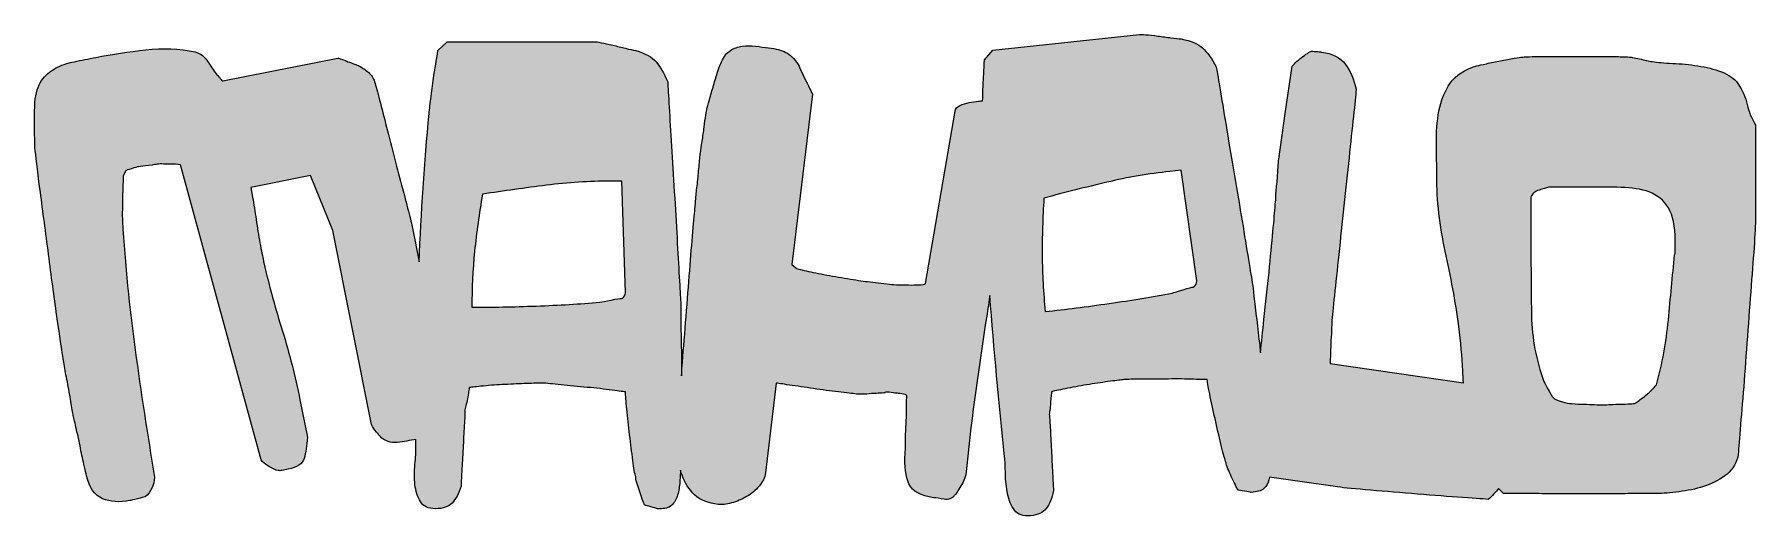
# Model space of a CAD drawing. Header units: inches. Extents: x 0 to 102, y 0 to 28.
import ezdxf

# ---------------------------------------------------------------- set-up
doc = ezdxf.new("R2010")
doc.units = ezdxf.units.IN
doc.header["$MEASUREMENT"] = 0
doc.layers.add('Layer 1', color=7, linetype='Continuous')

msp = doc.modelspace()

# ---------------------------------------------------------------- hatches: boundary and pattern name
at = {"layer": 'Layer 1', "true_color": 0x80b341}
h = msp.add_hatch(color=65, dxfattribs=at)
h.dxf.hatch_style = 2
edge = h.paths.add_edge_path()
edge.add_spline(control_points=[(101.1, 24.28), (101.01, 24.69), (100.83, 25.1), (100.56, 25.53), (100.34, 25.82), (100.01, 26.05), (99.58, 26.21), (99.15, 26.37), (98.69, 26.49), (98.19, 26.56), (97.7, 26.64), (97.2, 26.69), (96.71, 26.71), (96.21, 26.73), (95.81, 26.77), (95.49, 26.82), (95.46, 26.82), (95.39, 26.83), (95.26, 26.86), (95.14, 26.88), (95.01, 26.91), (94.86, 26.95), (94.71, 26.99), (94.57, 27.02), (94.43, 27.04), (94.3, 27.07), (94.21, 27.08), (94.19, 27.08), (94.14, 27.08), (93.98, 27.09), (93.71, 27.1), (93.44, 27.11), (93.12, 27.12), (92.76, 27.12), (92.41, 27.12), (92.05, 27.12), (91.69, 27.12), (91.33, 27.12), (91.04, 27.12), (90.82, 27.12), (90.62, 27.12), (90.36, 27.12), (90.02, 27.12), (89.69, 27.12), (89.37, 27.12), (89.06, 27.12), (88.75, 27.12), (88.47, 27.11), (88.23, 27.1), (87.98, 27.09), (87.84, 27.08), (87.82, 27.08), (87.74, 27.08), (87.58, 27.06), (87.34, 27.01), (87.09, 26.96), (86.82, 26.91), (86.54, 26.86), (86.26, 26.81), (85.98, 26.75), (85.72, 26.69), (85.47, 26.63), (85.27, 26.59), (85.15, 26.56), (84.43, 26.36), (83.91, 26.02), (83.58, 25.54), (83.24, 25.06), (83.02, 24.51), (82.91, 23.9), (82.8, 23.28), (82.75, 22.63), (82.76, 21.97), (82.77, 21.3), (82.78, 20.67), (82.78, 20.08), (82.78, 18.6), (82.95, 17.12), (83.28, 15.63), (83.61, 14.15), (83.88, 12.67), (84.08, 11.19), (84.2, 10.27), (84.28, 9.4), (84.32, 8.56), (84.33, 8.32), (84.34, 8.09), (84.36, 7.86), (84.36, 7.86), (76.49, 9), (76.49, 9), (76.5, 9.37), (76.5, 9.69), (76.52, 9.95), (76.53, 10.21), (76.54, 10.48), (76.56, 10.75), (76.57, 11.02), (76.58, 11.25), (76.58, 11.42), (76.61, 11.77), (76.66, 12.3), (76.74, 13.01), (76.81, 13.72), (76.9, 14.53), (77, 15.44), (77.09, 16.35), (77.19, 17.3), (77.3, 18.3), (77.41, 19.29), (77.51, 20.24), (77.6, 21.14), (77.69, 22.03), (77.78, 22.85), (77.86, 23.57), (77.94, 24.29), (77.99, 24.83), (78.02, 25.18), (77.9, 25.77), (77.69, 26.26), (77.39, 26.65), (77.08, 27.05), (76.61, 27.29), (75.98, 27.38), (75.9, 27.39), (75.79, 27.4), (75.64, 27.41), (75.5, 27.42), (75.41, 27.43), (75.39, 27.43), (75.33, 27.41), (75.25, 27.37), (75.14, 27.3), (75.03, 27.23), (74.91, 27.14), (74.79, 27.05), (74.66, 26.95), (74.55, 26.86), (74.45, 26.76), (74.34, 26.66), (74.28, 26.59), (74.25, 26.55), (74.25, 26.55), (73.84, 23.76), (73.84, 23.76), (73.84, 23.76), (73.45, 21.05), (73.45, 21.05), (73.44, 20.97), (73.43, 20.81), (73.41, 20.55), (73.4, 20.29), (73.38, 20), (73.35, 19.7), (73.31, 19.39), (73.29, 19.1), (73.28, 18.84), (73.27, 18.58), (73.25, 18.42), (73.24, 18.34), (73.22, 18), (73.17, 17.47), (73.11, 16.77), (73.04, 16.07), (72.97, 15.28), (72.88, 14.39), (72.78, 13.51), (72.69, 12.57), (72.58, 11.59), (72.51, 10.91), (72.44, 10.26), (72.37, 9.63), (72.36, 9.76), (72.35, 9.9), (72.33, 10.05), (72.27, 10.57), (72.21, 11.08), (72.15, 11.6), (72.08, 12.11), (72.03, 12.57), (71.98, 12.96), (71.94, 13.35), (71.92, 13.59), (71.91, 13.66), (71.85, 13.97), (71.77, 14.47), (71.66, 15.14), (71.55, 15.81), (71.43, 16.57), (71.29, 17.41), (71.15, 18.25), (71, 19.14), (70.84, 20.08), (70.67, 21.02), (70.52, 21.91), (70.39, 22.76), (70.25, 23.6), (70.12, 24.35), (70.01, 25.03), (69.91, 25.7), (69.82, 26.19), (69.76, 26.51), (69.49, 27), (69.22, 27.37), (68.96, 27.62), (68.69, 27.86), (68.27, 28.04), (67.69, 28.15), (67.54, 28.16), (67.34, 28.18), (67.09, 28.22), (66.83, 28.25), (66.58, 28.29), (66.31, 28.32), (66.05, 28.36), (65.81, 28.38), (65.61, 28.4), (65.41, 28.41), (65.29, 28.42), (65.24, 28.41), (65.24, 28.41), (56.58, 27.49), (56.58, 27.49), (56.58, 27.49), (56.08, 26.92), (56.08, 26.92), (56.05, 26.32), (56.02, 25.82), (56, 25.42), (55.99, 25.12), (55.98, 24.81), (55.97, 24.5), (55.9, 24.49), (55.82, 24.49), (55.72, 24.48), (55.55, 24.46), (55.36, 24.44), (55.17, 24.4), (54.98, 24.36), (54.8, 24.3), (54.63, 24.22), (54.46, 24.14), (54.36, 24.03), (54.35, 23.88), (54.35, 23.88), (52.6, 13.72), (52.6, 13.72), (52.6, 13.69), (52.51, 13.67), (52.35, 13.65), (52.19, 13.64), (51.99, 13.63), (51.77, 13.63), (51.54, 13.63), (51.31, 13.64), (51.06, 13.64), (50.81, 13.65), (50.61, 13.66), (50.47, 13.68), (50.47, 13.68), (49.81, 13.76), (49.81, 13.76), (49.81, 13.76), (49.18, 13.83), (49.18, 13.83), (48.86, 13.87), (48.46, 13.93), (47.99, 14.01), (47.51, 14.09), (47.05, 14.17), (46.6, 14.25), (46.15, 14.33), (45.76, 14.41), (45.43, 14.49), (45.11, 14.56), (44.95, 14.61), (44.95, 14.64), (44.95, 14.64), (44.71, 14.85), (44.71, 14.85), (44.71, 14.85), (45.92, 24.89), (45.92, 24.89), (45.78, 25.19), (45.67, 25.42), (45.58, 25.61), (45.49, 25.79), (45.4, 25.98), (45.31, 26.16), (45.22, 26.35), (45.15, 26.51), (45.09, 26.64), (44.86, 26.99), (44.61, 27.23), (44.35, 27.36), (44.09, 27.49), (43.76, 27.58), (43.34, 27.63), (43.1, 27.66), (42.84, 27.69), (42.57, 27.72), (42.3, 27.76), (42.04, 27.76), (41.78, 27.72), (41.53, 27.69), (41.3, 27.61), (41.08, 27.47), (40.87, 27.34), (40.69, 27.12), (40.56, 26.81), (40.49, 26.69), (40.42, 26.5), (40.34, 26.24), (40.26, 25.97), (40.17, 25.7), (40.09, 25.41), (40, 25.12), (39.92, 24.84), (39.84, 24.56), (39.75, 24.29), (39.71, 24.1), (39.7, 24), (39.69, 23.98), (39.67, 23.86), (39.63, 23.65), (39.6, 23.45), (39.56, 23.21), (39.53, 22.94), (39.5, 22.67), (39.46, 22.39), (39.41, 22.11), (39.37, 21.83), (39.33, 21.61), (39.31, 21.44), (39.29, 21.24), (39.26, 20.97), (39.23, 20.62), (39.2, 20.28), (39.17, 19.94), (39.13, 19.61), (39.09, 19.28), (39.06, 18.98), (39.04, 18.73), (39.02, 18.47), (39.01, 18.31), (39, 18.26), (38.97, 17.95), (38.92, 17.45), (38.86, 16.77), (38.81, 16.09), (38.74, 15.33), (38.68, 14.48), (38.61, 13.63), (38.54, 12.73), (38.47, 11.78), (38.39, 10.83), (38.32, 9.93), (38.25, 9.08), (38.23, 8.8), (38.21, 8.53), (38.19, 8.27), (38.19, 8.48), (38.19, 8.72), (38.19, 8.98), (38.19, 9.5), (38.19, 10.02), (38.17, 10.54), (38.16, 11.06), (38.15, 11.51), (38.15, 11.91), (38.15, 12.3), (38.15, 12.54), (38.15, 12.61), (38.13, 12.93), (38.1, 13.43), (38.06, 14.11), (38.02, 14.79), (37.98, 15.56), (37.93, 16.41), (37.88, 17.26), (37.83, 18.16), (37.77, 19.12), (37.7, 20.07), (37.65, 20.97), (37.6, 21.82), (37.55, 22.67), (37.51, 23.44), (37.47, 24.12), (37.43, 24.8), (37.4, 25.3), (37.38, 25.62), (37.15, 26.14), (36.93, 26.53), (36.69, 26.8), (36.46, 27.08), (36.06, 27.3), (35.49, 27.47), (35.34, 27.49), (35.14, 27.54), (34.89, 27.6), (34.65, 27.66), (34.39, 27.72), (34.14, 27.78), (33.88, 27.85), (33.65, 27.9), (33.45, 27.93), (33.25, 27.97), (33.13, 27.99), (33.08, 27.99), (33.08, 27.99), (24.37, 27.99), (24.37, 27.99), (24.37, 27.99), (23.82, 27.47), (23.82, 27.47), (23.72, 26.88), (23.64, 26.38), (23.58, 25.99), (23.51, 25.59), (23.46, 25.19), (23.41, 24.77), (23.36, 24.35), (23.32, 24.01), (23.3, 23.76), (23.01, 20.82), (22.82, 17.9), (22.71, 14.99), (22.71, 14.99), (22.31, 16.98), (22.31, 16.98), (22.27, 17.2), (22.19, 17.53), (22.07, 17.99), (21.96, 18.44), (21.82, 18.96), (21.67, 19.53), (21.52, 20.11), (21.36, 20.71), (21.2, 21.35), (21.04, 21.98), (20.88, 22.59), (20.73, 23.16), (20.58, 23.74), (20.44, 24.25), (20.33, 24.71), (20.21, 25.16), (20.12, 25.5), (20.05, 25.71), (19.96, 25.92), (19.83, 26.09), (19.67, 26.22), (19.5, 26.35), (19.32, 26.47), (19.12, 26.58), (18.94, 26.65), (18.69, 26.74), (18.39, 26.85), (18.09, 26.97), (17.93, 27.03), (17.9, 27.02), (17.9, 27.02), (11.11, 25.67), (11.11, 25.67), (11.08, 25.67), (11.04, 25.72), (10.97, 25.82), (10.9, 25.92), (10.83, 25.98), (10.78, 26.02), (10.64, 26.2), (10.46, 26.45), (10.25, 26.79), (10.03, 27.12), (9.77, 27.32), (9.48, 27.39), (8.54, 27.58), (7.57, 27.62), (6.57, 27.51), (5.57, 27.4), (4.59, 27.25), (3.62, 27.06), (3.18, 26.97), (2.76, 26.89), (2.35, 26.81), (1.94, 26.73), (1.56, 26.6), (1.24, 26.42), (0.91, 26.24), (0.63, 26), (0.42, 25.69), (0.2, 25.38), (0.07, 24.96), (0.03, 24.42), (0.02, 24.34), (0.01, 24.18), (0.01, 23.93), (0.01, 23.68), (0.01, 23.4), (0, 23.11), (0, 22.82), (0, 22.55), (0.02, 22.29), (0.03, 22.03), (0.03, 21.84), (0.03, 21.74), (0.07, 21.27), (0.17, 20.47), (0.32, 19.32), (0.47, 18.18), (0.63, 16.97), (0.8, 15.68), (0.96, 14.39), (1.13, 13.18), (1.29, 12.04), (1.45, 10.9), (1.57, 10.1), (1.64, 9.63), (1.65, 9.56), (1.68, 9.37), (1.73, 9.07), (1.78, 8.76), (1.84, 8.42), (1.91, 8.05), (1.99, 7.67), (2.06, 7.29), (2.12, 6.9), (2.19, 6.51), (2.24, 6.2), (2.28, 5.99), (2.31, 5.84), (2.37, 5.59), (2.45, 5.24), (2.53, 4.89), (2.61, 4.53), (2.69, 4.14), (2.76, 3.75), (2.84, 3.39), (2.92, 3.05), (3, 2.72), (3.05, 2.49), (3.08, 2.37), (3.24, 1.67), (3.55, 1.22), (4.02, 1.02), (4.49, 0.83), (5.02, 0.79), (5.63, 0.91), (5.7, 0.92), (5.85, 0.96), (6.08, 1.02), (6.31, 1.07), (6.46, 1.11), (6.53, 1.12), (6.88, 1.42), (7.06, 1.81), (7.09, 2.29), (6.67, 4.8), (6.29, 7.31), (5.94, 9.81), (5.6, 12.31), (5.35, 14.84), (5.19, 17.4), (5.19, 17.58), (5.18, 17.81), (5.19, 18.1), (5.19, 18.39), (5.2, 18.68), (5.2, 18.97), (5.21, 19.26), (5.22, 19.51), (5.23, 19.71), (5.24, 19.92), (5.24, 20.03), (5.24, 20.05), (5.24, 20.05), (5.4, 20.39), (5.4, 20.39), (5.42, 20.39), (5.53, 20.43), (5.73, 20.49), (5.93, 20.56), (6.07, 20.6), (6.14, 20.61), (6.27, 20.64), (6.47, 20.66), (6.75, 20.69), (7.03, 20.72), (7.2, 20.75), (7.25, 20.76), (7.35, 20.77), (7.47, 20.78), (7.62, 20.77), (7.78, 20.76), (7.93, 20.76), (8.08, 20.77), (8.23, 20.77), (8.41, 20.76), (8.62, 20.72), (8.62, 20.72), (13.39, 3.31), (13.39, 3.31), (13.44, 3.2), (13.58, 3.07), (13.82, 2.93), (14.06, 2.79), (14.25, 2.7), (14.38, 2.68), (14.46, 2.67), (14.53, 2.67), (14.61, 2.69), (14.61, 2.69), (14.97, 2.76), (14.97, 2.76), (15.5, 2.86), (15.82, 3.08), (15.92, 3.4), (16.02, 3.72), (16.08, 4.14), (16.11, 4.65), (16.11, 4.65), (15.67, 6.86), (15.67, 6.86), (15.39, 8.24), (15.05, 9.59), (14.64, 10.91), (14.23, 12.22), (13.86, 13.57), (13.54, 14.94), (13.51, 15.08), (13.45, 15.37), (13.37, 15.79), (13.29, 16.22), (13.21, 16.67), (13.14, 17.15), (13.07, 17.62), (13, 18.07), (12.93, 18.5), (12.86, 18.93), (12.8, 19.22), (12.77, 19.39), (12.77, 19.39), (16.29, 20.09), (16.29, 20.09), (16.29, 20.09), (17.62, 16.84), (17.62, 16.84), (17.62, 16.84), (19.89, 5.4), (19.89, 5.4), (19.9, 5.35), (19.97, 5.23), (20.1, 5.06), (20.24, 4.88), (20.34, 4.77), (20.4, 4.7), (20.69, 4.41), (21.03, 4.29), (21.42, 4.34), (21.81, 4.39), (22.18, 4.45), (22.52, 4.52), (22.52, 4.52), (22.52, 4.52), (22.52, 4.52), (22.52, 4.37), (22.52, 4.21), (22.52, 4.06), (22.52, 3.78), (22.5, 3.45), (22.46, 3.04), (22.43, 2.63), (22.43, 2.23), (22.46, 1.85), (22.5, 1.47), (22.61, 1.13), (22.78, 0.85), (22.95, 0.57), (23.25, 0.43), (23.67, 0.43), (24.11, 0.43), (24.44, 0.54), (24.65, 0.76), (24.86, 0.98), (25.04, 1.31), (25.19, 1.76), (25.19, 1.91), (25.2, 2.2), (25.22, 2.63), (25.25, 3.06), (25.27, 3.51), (25.3, 3.98), (25.32, 4.45), (25.35, 4.9), (25.37, 5.33), (25.4, 5.77), (25.41, 6.06), (25.41, 6.2), (25.41, 6.28), (25.43, 6.38), (25.47, 6.5), (25.5, 6.62), (25.53, 6.76), (25.56, 6.91), (25.58, 7.06), (25.61, 7.19), (25.63, 7.32), (25.66, 7.44), (25.67, 7.53), (25.67, 7.58), (25.82, 7.6), (26.1, 7.63), (26.5, 7.67), (26.91, 7.71), (27.34, 7.74), (27.78, 7.76), (28.23, 7.78), (28.65, 7.8), (29.06, 7.82), (29.47, 7.83), (29.76, 7.84), (29.93, 7.84), (30.1, 7.84), (30.43, 7.81), (30.91, 7.76), (31.39, 7.71), (31.9, 7.66), (32.43, 7.61), (32.96, 7.56), (33.46, 7.51), (33.93, 7.45), (34.4, 7.38), (34.72, 7.34), (34.89, 7.32), (34.89, 7.12), (34.92, 6.78), (34.97, 6.3), (35.02, 5.82), (35.07, 5.31), (35.13, 4.78), (35.2, 4.25), (35.26, 3.75), (35.32, 3.28), (35.38, 2.81), (35.44, 2.49), (35.49, 2.31), (35.49, 2.24), (35.51, 2.12), (35.56, 1.96), (35.61, 1.8), (35.66, 1.64), (35.71, 1.48), (35.76, 1.32), (35.81, 1.16), (35.88, 1), (35.94, 0.84), (35.98, 0.72), (36.01, 0.65), (36.08, 0.62), (36.21, 0.59), (36.39, 0.54), (36.58, 0.49), (36.71, 0.45), (36.78, 0.43), (36.78, 0.43), (37.01, 0.43), (37.01, 0.43), (37.3, 0.43), (37.52, 0.51), (37.67, 0.68), (37.82, 0.86), (37.93, 1.07), (37.99, 1.33), (38.05, 1.59), (38.09, 1.85), (38.1, 2.11), (38.11, 2.33), (38.12, 2.53), (38.14, 2.7), (38.17, 2.6), (38.2, 2.5), (38.23, 2.4), (38.39, 1.95), (38.64, 1.57), (38.97, 1.25), (39.31, 0.94), (39.77, 0.75), (40.36, 0.68), (40.58, 0.65), (40.84, 0.68), (41.15, 0.77), (41.46, 0.85), (41.76, 0.98), (42.04, 1.14), (42.32, 1.31), (42.57, 1.52), (42.78, 1.76), (43, 2.01), (43.12, 2.27), (43.16, 2.54), (43.16, 2.54), (43.79, 7.84), (43.79, 7.84), (43.97, 7.82), (44.28, 7.77), (44.73, 7.7), (45.18, 7.64), (45.67, 7.57), (46.18, 7.49), (46.69, 7.42), (47.18, 7.35), (47.63, 7.3), (48.08, 7.25), (48.41, 7.21), (48.6, 7.18), (48.63, 7.18), (48.72, 7.18), (48.88, 7.19), (49.05, 7.19), (49.22, 7.2), (49.41, 7.22), (49.6, 7.23), (49.77, 7.24), (49.92, 7.25), (50.07, 7.26), (50.16, 7.26), (50.18, 7.25), (50.19, 7.3), (50.27, 7.32), (50.45, 7.3), (50.62, 7.28), (50.77, 7.26), (50.89, 7.24), (50.94, 7.24), (51.04, 7.23), (51.2, 7.21), (51.36, 7.19), (51.46, 7.15), (51.5, 7.1), (51.49, 6.97), (51.48, 6.75), (51.48, 6.43), (51.48, 6.1), (51.47, 5.76), (51.45, 5.39), (51.43, 5.02), (51.42, 4.67), (51.42, 4.34), (51.41, 4.02), (51.41, 3.8), (51.39, 3.68), (51.35, 2.93), (51.43, 2.34), (51.62, 1.89), (51.82, 1.45), (52.31, 1.18), (53.09, 1.08), (53.24, 1.06), (53.44, 1.03), (53.7, 0.99), (53.96, 0.95), (54.16, 1.02), (54.3, 1.2), (54.33, 1.22), (54.38, 1.29), (54.46, 1.4), (54.53, 1.52), (54.61, 1.64), (54.69, 1.77), (54.77, 1.9), (54.83, 2.02), (54.88, 2.15), (54.94, 2.29), (54.97, 2.37), (54.97, 2.42), (55.28, 5.4), (55.67, 8.34), (56.13, 11.26), (56.22, 11.84), (56.31, 12.42), (56.4, 13.01), (56.64, 9.85), (56.93, 6.69), (57.27, 3.5), (57.29, 3.23), (57.31, 2.89), (57.32, 2.48), (57.32, 2.07), (57.37, 1.68), (57.44, 1.3), (57.52, 0.92), (57.66, 0.6), (57.86, 0.34), (58.06, 0.07), (58.37, -0.03), (58.79, 0.01), (59.23, 0.06), (59.55, 0.2), (59.73, 0.44), (59.92, 0.69), (60.06, 1.04), (60.16, 1.5), (60.14, 1.64), (60.13, 1.93), (60.11, 2.37), (60.08, 2.8), (60.06, 3.25), (60.04, 3.72), (60.01, 4.19), (59.99, 4.64), (59.97, 5.07), (59.95, 5.5), (59.93, 5.79), (59.91, 5.94), (59.9, 6.01), (59.91, 6.11), (59.94, 6.24), (59.96, 6.37), (59.98, 6.51), (59.98, 6.66), (59.99, 6.81), (60, 6.94), (60.02, 7.07), (60.03, 7.19), (60.03, 7.28), (60.03, 7.33), (60.17, 7.37), (60.44, 7.43), (60.84, 7.51), (61.25, 7.59), (61.67, 7.67), (62.11, 7.74), (62.55, 7.81), (62.97, 7.87), (63.37, 7.93), (63.77, 7.98), (64.06, 8.02), (64.24, 8.04), (64.41, 8.06), (64.73, 8.07), (65.22, 8.07), (65.7, 8.07), (66.21, 8.07), (66.74, 8.08), (67.28, 8.09), (67.78, 8.09), (68.25, 8.07), (68.73, 8.06), (69.05, 8.05), (69.23, 8.05), (69.25, 7.85), (69.31, 7.51), (69.41, 7.04), (69.51, 6.57), (69.62, 6.07), (69.73, 5.55), (69.85, 5.03), (69.97, 4.54), (70.08, 4.08), (70.19, 3.62), (70.28, 3.3), (70.34, 3.14), (70.35, 3.06), (70.39, 2.95), (70.45, 2.79), (70.52, 2.64), (70.59, 2.48), (70.65, 2.33), (70.72, 2.17), (70.79, 2.02), (70.87, 1.87), (70.95, 1.71), (71, 1.6), (71.04, 1.53), (71.11, 1.52), (71.24, 1.49), (71.43, 1.46), (71.62, 1.43), (71.76, 1.41), (71.83, 1.39), (71.83, 1.39), (72.05, 1.42), (72.05, 1.42), (72.35, 1.45), (72.56, 1.56), (72.69, 1.74), (72.8, 1.9), (72.87, 2.08), (72.91, 2.29), (72.91, 2.29), (74.84, 2.01), (74.84, 2.01), (74.84, 2.01), (76.79, 1.73), (76.79, 1.73), (77.13, 1.68), (77.72, 1.62), (78.57, 1.55), (79.42, 1.47), (80.33, 1.4), (81.29, 1.32), (82.26, 1.24), (83.16, 1.17), (84.01, 1.11), (84.87, 1.05), (85.47, 1.01), (85.81, 0.98), (86.07, 1.19), (86.27, 1.4), (86.43, 1.63), (86.45, 1.6), (86.47, 1.58), (86.48, 1.56), (86.48, 1.56), (86.71, 1.33), (86.71, 1.33), (86.88, 1.33), (87.18, 1.33), (87.61, 1.33), (88.05, 1.33), (88.5, 1.33), (88.98, 1.31), (89.47, 1.3), (89.92, 1.3), (90.34, 1.3), (90.76, 1.3), (91.05, 1.3), (91.23, 1.3), (91.55, 1.3), (91.95, 1.3), (92.45, 1.3), (92.94, 1.3), (93.43, 1.3), (93.91, 1.31), (94.39, 1.33), (94.81, 1.33), (95.15, 1.33), (95.5, 1.33), (95.7, 1.33), (95.75, 1.33), (96.14, 1.33), (96.59, 1.36), (97.08, 1.43), (97.57, 1.49), (98.06, 1.59), (98.52, 1.74), (98.99, 1.89), (99.41, 2.1), (99.78, 2.37), (100.16, 2.64), (100.41, 3.01), (100.56, 3.48), (100.59, 3.83), (100.63, 4.37), (100.69, 5.11), (100.75, 5.85), (100.82, 6.69), (100.9, 7.63), (100.97, 8.57), (101.04, 9.56), (101.12, 10.6), (101.19, 11.63), (101.27, 12.63), (101.34, 13.58), (101.41, 14.53), (101.48, 15.37), (101.53, 16.11), (101.57, 16.86), (101.6, 17.41), (101.6, 17.78), (101.6, 17.78), (101.6, 20.45), (101.6, 20.45), (101.6, 20.45), (101.6, 23.08), (101.6, 23.08), (101.35, 23.47), (101.19, 23.88), (101.1, 24.28)], knot_values=[0, 0, 0, 0, 1, 1, 1, 2, 2, 2, 3, 3, 3, 4, 4, 4, 5, 5, 5, 6, 6, 6, 7, 7, 7, 8, 8, 8, 9, 9, 9, 10, 10, 10, 11, 11, 11, 12, 12, 12, 13, 13, 13, 14, 14, 14, 15, 15, 15, 16, 16, 16, 17, 17, 17, 18, 18, 18, 19, 19, 19, 20, 20, 20, 21, 21, 21, 22, 22, 22, 23, 23, 23, 24, 24, 24, 25, 25, 25, 26, 26, 26, 27, 27, 27, 28, 28, 28, 29, 29, 29, 30, 30, 30, 31, 31, 31, 32, 32, 32, 33, 33, 33, 34, 34, 34, 35, 35, 35, 36, 36, 36, 37, 37, 37, 38, 38, 38, 39, 39, 39, 40, 40, 40, 41, 41, 41, 42, 42, 42, 43, 43, 43, 44, 44, 44, 45, 45, 45, 46, 46, 46, 47, 47, 47, 48, 48, 48, 49, 49, 49, 50, 50, 50, 51, 51, 51, 52, 52, 52, 53, 53, 53, 54, 54, 54, 55, 55, 55, 56, 56, 56, 57, 57, 57, 58, 58, 58, 59, 59, 59, 60, 60, 60, 61, 61, 61, 62, 62, 62, 63, 63, 63, 64, 64, 64, 65, 65, 65, 66, 66, 66, 67, 67, 67, 68, 68, 68, 69, 69, 69, 70, 70, 70, 71, 71, 71, 72, 72, 72, 73, 73, 73, 74, 74, 74, 75, 75, 75, 76, 76, 76, 77, 77, 77, 78, 78, 78, 79, 79, 79, 80, 80, 80, 81, 81, 81, 82, 82, 82, 83, 83, 83, 84, 84, 84, 85, 85, 85, 86, 86, 86, 87, 87, 87, 88, 88, 88, 89, 89, 89, 90, 90, 90, 91, 91, 91, 92, 92, 92, 93, 93, 93, 94, 94, 94, 95, 95, 95, 96, 96, 96, 97, 97, 97, 98, 98, 98, 99, 99, 99, 100, 100, 100, 101, 101, 101, 102, 102, 102, 103, 103, 103, 104, 104, 104, 105, 105, 105, 106, 106, 106, 107, 107, 107, 108, 108, 108, 109, 109, 109, 110, 110, 110, 111, 111, 111, 112, 112, 112, 113, 113, 113, 114, 114, 114, 115, 115, 115, 116, 116, 116, 117, 117, 117, 118, 118, 118, 119, 119, 119, 120, 120, 120, 121, 121, 121, 122, 122, 122, 123, 123, 123, 124, 124, 124, 125, 125, 125, 126, 126, 126, 127, 127, 127, 128, 128, 128, 129, 129, 129, 130, 130, 130, 131, 131, 131, 132, 132, 132, 133, 133, 133, 134, 134, 134, 135, 135, 135, 136, 136, 136, 137, 137, 137, 138, 138, 138, 139, 139, 139, 140, 140, 140, 141, 141, 141, 142, 142, 142, 143, 143, 143, 144, 144, 144, 145, 145, 145, 146, 146, 146, 147, 147, 147, 148, 148, 148, 149, 149, 149, 150, 150, 150, 151, 151, 151, 152, 152, 152, 153, 153, 153, 154, 154, 154, 155, 155, 155, 156, 156, 156, 157, 157, 157, 158, 158, 158, 159, 159, 159, 160, 160, 160, 161, 161, 161, 162, 162, 162, 163, 163, 163, 164, 164, 164, 165, 165, 165, 166, 166, 166, 167, 167, 167, 168, 168, 168, 169, 169, 169, 170, 170, 170, 171, 171, 171, 172, 172, 172, 173, 173, 173, 174, 174, 174, 175, 175, 175, 176, 176, 176, 177, 177, 177, 178, 178, 178, 179, 179, 179, 180, 180, 180, 181, 181, 181, 182, 182, 182, 183, 183, 183, 184, 184, 184, 185, 185, 185, 186, 186, 186, 187, 187, 187, 188, 188, 188, 189, 189, 189, 190, 190, 190, 191, 191, 191, 192, 192, 192, 193, 193, 193, 194, 194, 194, 195, 195, 195, 196, 196, 196, 197, 197, 197, 198, 198, 198, 199, 199, 199, 200, 200, 200, 201, 201, 201, 202, 202, 202, 203, 203, 203, 204, 204, 204, 205, 205, 205, 206, 206, 206, 207, 207, 207, 208, 208, 208, 209, 209, 209, 210, 210, 210, 211, 211, 211, 212, 212, 212, 213, 213, 213, 214, 214, 214, 215, 215, 215, 216, 216, 216, 217, 217, 217, 218, 218, 218, 219, 219, 219, 220, 220, 220, 221, 221, 221, 222, 222, 222, 223, 223, 223, 224, 224, 224, 225, 225, 225, 226, 226, 226, 227, 227, 227, 228, 228, 228, 229, 229, 229, 230, 230, 230, 231, 231, 231, 232, 232, 232, 233, 233, 233, 234, 234, 234, 235, 235, 235, 236, 236, 236, 237, 237, 237, 238, 238, 238, 239, 239, 239, 240, 240, 240, 241, 241, 241, 242, 242, 242, 243, 243, 243, 244, 244, 244, 245, 245, 245, 246, 246, 246, 247, 247, 247, 248, 248, 248, 249, 249, 249, 250, 250, 250, 251, 251, 251, 252, 252, 252, 253, 253, 253, 254, 254, 254, 255, 255, 255, 256, 256, 256, 257, 257, 257, 258, 258, 258, 259, 259, 259, 260, 260, 260, 261, 261, 261, 262, 262, 262, 263, 263, 263, 264, 264, 264, 265, 265, 265, 266, 266, 266, 267, 267, 267, 268, 268, 268, 269, 269, 269, 270, 270, 270, 271, 271, 271, 272, 272, 272, 273, 273, 273, 274, 274, 274, 275, 275, 275, 276, 276, 276, 277, 277, 277, 278, 278, 278, 279, 279, 279, 280, 280, 280, 281, 281, 281, 282, 282, 282, 283, 283, 283, 284, 284, 284, 285, 285, 285, 286, 286, 286, 287, 287, 287, 288, 288, 288, 289, 289, 289, 290, 290, 290, 291, 291, 291, 292, 292, 292, 293, 293, 293, 294, 294, 294, 295, 295, 295, 296, 296, 296, 297, 297, 297, 298, 298, 298, 299, 299, 299, 300, 300, 300, 301, 301, 301, 302, 302, 302, 303, 303, 303, 304, 304, 304, 305, 305, 305, 306, 306, 306, 307, 307, 307, 308, 308, 308, 309, 309, 309, 310, 310, 310, 311, 311, 311, 312, 312, 312, 313, 313, 313, 314, 314, 314, 315, 315, 315, 316, 316, 316, 317, 317, 317, 318, 318, 318, 319, 319, 319, 320, 320, 320, 321, 321, 321, 322, 322, 322, 323, 323, 323, 324, 324, 324, 325, 325, 325, 326, 326, 326, 327, 327, 327, 328, 328, 328, 329, 329, 329, 330, 330, 330, 331, 331, 331, 332, 332, 332, 333, 333, 333, 334, 334, 334, 335, 335, 335, 336, 336, 336, 337, 337, 337, 338, 338, 338, 339, 339, 339, 340, 340, 340, 341, 341, 341, 342, 342, 342, 343, 343, 343, 344, 344, 344, 345, 345, 345, 346, 346, 346, 347, 347, 347, 348, 348, 348, 349, 349, 349, 350, 350, 350, 351, 351, 351, 352, 352, 352, 353, 353, 353, 354, 354, 354, 355, 355, 355, 356, 356, 356, 357, 357, 357, 358, 358, 358, 359, 359, 359, 359], degree=3, periodic=1)
edge = h.paths.add_edge_path()
edge.add_spline(control_points=[(34.67, 12.84), (34.57, 12.84), (34.36, 12.81), (34.04, 12.74), (33.72, 12.68), (33.5, 12.64), (33.38, 12.61), (32.21, 12.51), (30.96, 12.44), (29.61, 12.39), (28.27, 12.34), (27, 12.32), (25.82, 12.32), (25.82, 13.43), (25.87, 14.53), (25.98, 15.63), (26.1, 16.73), (26.25, 17.85), (26.45, 18.99), (27.71, 19.18), (28.97, 19.36), (30.23, 19.52), (31.49, 19.68), (32.75, 19.76), (34.01, 19.76), (34.01, 19.76), (34.67, 19.76), (34.67, 19.76), (34.67, 19.76), (34.89, 13.17), (34.89, 13.17), (34.89, 13.05), (34.82, 12.93), (34.67, 12.84)], knot_values=[0, 0, 0, 0, 1, 1, 1, 2, 2, 2, 3, 3, 3, 4, 4, 4, 5, 5, 5, 6, 6, 6, 7, 7, 7, 8, 8, 8, 9, 9, 9, 10, 10, 10, 11, 11, 11, 11], degree=3, periodic=1)
edge = h.paths.add_edge_path()
edge.add_spline(control_points=[(68.42, 13.51), (68.32, 13.5), (68.12, 13.45), (67.81, 13.35), (67.49, 13.26), (67.28, 13.19), (67.16, 13.15), (66.01, 12.93), (64.77, 12.73), (63.44, 12.54), (62.11, 12.35), (60.85, 12.19), (59.67, 12.06), (59.56, 13.17), (59.49, 14.27), (59.49, 15.38), (59.48, 16.48), (59.52, 17.61), (59.59, 18.76), (60.83, 19.09), (62.06, 19.4), (63.3, 19.69), (64.53, 19.99), (65.78, 20.2), (67.03, 20.33), (67.03, 20.33), (67.69, 20.4), (67.69, 20.4), (67.69, 20.4), (68.61, 13.87), (68.61, 13.87), (68.62, 13.74), (68.56, 13.63), (68.42, 13.51)], knot_values=[0, 0, 0, 0, 1, 1, 1, 2, 2, 2, 3, 3, 3, 4, 4, 4, 5, 5, 5, 6, 6, 6, 7, 7, 7, 8, 8, 8, 9, 9, 9, 10, 10, 10, 11, 11, 11, 11], degree=3, periodic=1)
edge = h.paths.add_edge_path()
edge.add_spline(control_points=[(96.86, 15.76), (96.86, 15.55), (96.85, 15.44), (96.82, 15.41), (96.7, 14.15), (96.57, 12.87), (96.45, 11.56), (96.33, 10.25), (96.09, 8.98), (95.75, 7.74), (95.57, 7.52), (95.37, 7.32), (95.13, 7.13), (94.9, 6.94), (94.67, 6.78), (94.45, 6.63), (94.37, 6.63), (94.25, 6.62), (94.06, 6.61), (93.88, 6.6), (93.68, 6.59), (93.49, 6.59), (93.29, 6.59), (93.1, 6.59), (92.93, 6.57), (92.76, 6.56), (92.65, 6.56), (92.6, 6.56), (92.47, 6.56), (92.31, 6.56), (92.1, 6.57), (91.89, 6.59), (91.68, 6.59), (91.49, 6.59), (91.29, 6.59), (91.04, 6.61), (90.74, 6.63), (90.62, 6.63), (90.42, 6.67), (90.13, 6.76), (89.85, 6.85), (89.71, 6.9), (89.71, 6.93), (89.66, 6.95), (89.56, 7.1), (89.41, 7.37), (89.26, 7.64), (89.16, 7.83), (89.11, 7.93), (88.65, 9.19), (88.4, 10.48), (88.37, 11.82), (88.35, 13.15), (88.34, 14.48), (88.34, 15.82), (88.34, 15.82), (88.34, 18.82), (88.34, 18.82), (88.41, 19.02), (88.57, 19.15), (88.82, 19.23), (89.06, 19.3), (89.25, 19.36), (89.37, 19.41), (89.37, 19.41), (91.67, 19.41), (91.67, 19.41), (92.36, 19.41), (93.02, 19.41), (93.65, 19.39), (94.28, 19.38), (94.84, 19.29), (95.32, 19.12), (95.8, 18.94), (96.18, 18.63), (96.45, 18.19), (96.72, 17.74), (96.86, 17.1), (96.86, 16.26), (96.86, 16.14), (96.86, 15.97), (96.86, 15.76)], knot_values=[0, 0, 0, 0, 1, 1, 1, 2, 2, 2, 3, 3, 3, 4, 4, 4, 5, 5, 5, 6, 6, 6, 7, 7, 7, 8, 8, 8, 9, 9, 9, 10, 10, 10, 11, 11, 11, 12, 12, 12, 13, 13, 13, 14, 14, 14, 15, 15, 15, 16, 16, 16, 17, 17, 17, 18, 18, 18, 19, 19, 19, 20, 20, 20, 21, 21, 21, 22, 22, 22, 23, 23, 23, 24, 24, 24, 25, 25, 25, 26, 26, 26, 27, 27, 27, 27], degree=3, periodic=1)

# ---------------------------------------------------------------- linework, layer by layer
at = {"layer": 'Layer 1', "lineweight": 0}
for points, knots in [([(101.1, 24.28), (101.01, 24.69), (100.83, 25.1), (100.56, 25.53), (100.34, 25.82), (100.01, 26.05), (99.58, 26.21), (99.15, 26.37), (98.69, 26.49), (98.19, 26.56), (97.7, 26.64), (97.2, 26.69), (96.71, 26.71), (96.21, 26.73), (95.81, 26.77), (95.49, 26.82), (95.46, 26.82), (95.39, 26.83), (95.26, 26.86), (95.14, 26.88), (95.01, 26.91), (94.86, 26.95), (94.71, 26.99), (94.57, 27.02), (94.43, 27.04), (94.3, 27.07), (94.21, 27.08), (94.19, 27.08), (94.14, 27.08), (93.98, 27.09), (93.71, 27.1), (93.44, 27.11), (93.12, 27.12), (92.76, 27.12), (92.41, 27.12), (92.05, 27.12), (91.69, 27.12), (91.33, 27.12), (91.04, 27.12), (90.82, 27.12), (90.62, 27.12), (90.36, 27.12), (90.02, 27.12), (89.69, 27.12), (89.37, 27.12), (89.06, 27.12), (88.75, 27.12), (88.47, 27.11), (88.23, 27.1), (87.98, 27.09), (87.84, 27.08), (87.82, 27.08), (87.74, 27.08), (87.58, 27.06), (87.34, 27.01), (87.09, 26.96), (86.82, 26.91), (86.54, 26.86), (86.26, 26.81), (85.98, 26.75), (85.72, 26.69), (85.47, 26.63), (85.27, 26.59), (85.15, 26.56), (84.43, 26.36), (83.91, 26.02), (83.58, 25.54), (83.24, 25.06), (83.02, 24.51), (82.91, 23.9), (82.8, 23.28), (82.75, 22.63), (82.76, 21.97), (82.77, 21.3), (82.78, 20.67), (82.78, 20.08), (82.78, 18.6), (82.95, 17.12), (83.28, 15.63), (83.61, 14.15), (83.88, 12.67), (84.08, 11.19), (84.2, 10.27), (84.28, 9.4), (84.32, 8.56), (84.33, 8.32), (84.34, 8.09), (84.36, 7.86), (84.36, 7.86), (76.49, 9), (76.49, 9), (76.5, 9.37), (76.5, 9.69), (76.52, 9.95), (76.53, 10.21), (76.54, 10.48), (76.56, 10.75), (76.57, 11.02), (76.58, 11.25), (76.58, 11.42), (76.61, 11.77), (76.66, 12.3), (76.74, 13.01), (76.81, 13.72), (76.9, 14.53), (77, 15.44), (77.09, 16.35), (77.19, 17.3), (77.3, 18.3), (77.41, 19.29), (77.51, 20.24), (77.6, 21.14), (77.69, 22.03), (77.78, 22.85), (77.86, 23.57), (77.94, 24.29), (77.99, 24.83), (78.02, 25.18), (77.9, 25.77), (77.69, 26.26), (77.39, 26.65), (77.08, 27.05), (76.61, 27.29), (75.98, 27.38), (75.9, 27.39), (75.79, 27.4), (75.64, 27.41), (75.5, 27.42), (75.41, 27.43), (75.39, 27.43), (75.33, 27.41), (75.25, 27.37), (75.14, 27.3), (75.03, 27.23), (74.91, 27.14), (74.79, 27.05), (74.66, 26.95), (74.55, 26.86), (74.45, 26.76), (74.34, 26.66), (74.28, 26.59), (74.25, 26.55), (74.25, 26.55), (73.84, 23.76), (73.84, 23.76), (73.84, 23.76), (73.45, 21.05), (73.45, 21.05), (73.44, 20.97), (73.43, 20.81), (73.41, 20.55), (73.4, 20.29), (73.38, 20), (73.35, 19.7), (73.31, 19.39), (73.29, 19.1), (73.28, 18.84), (73.27, 18.58), (73.25, 18.42), (73.24, 18.34), (73.22, 18), (73.17, 17.47), (73.11, 16.77), (73.04, 16.07), (72.97, 15.28), (72.88, 14.39), (72.78, 13.51), (72.69, 12.57), (72.58, 11.59), (72.51, 10.91), (72.44, 10.26), (72.37, 9.63), (72.36, 9.76), (72.35, 9.9), (72.33, 10.05), (72.27, 10.57), (72.21, 11.08), (72.15, 11.6), (72.08, 12.11), (72.03, 12.57), (71.98, 12.96), (71.94, 13.35), (71.92, 13.59), (71.91, 13.66), (71.85, 13.97), (71.77, 14.47), (71.66, 15.14), (71.55, 15.81), (71.43, 16.57), (71.29, 17.41), (71.15, 18.25), (71, 19.14), (70.84, 20.08), (70.67, 21.02), (70.52, 21.91), (70.39, 22.76), (70.25, 23.6), (70.12, 24.35), (70.01, 25.03), (69.91, 25.7), (69.82, 26.19), (69.76, 26.51), (69.49, 27), (69.22, 27.37), (68.96, 27.62), (68.69, 27.86), (68.27, 28.04), (67.69, 28.15), (67.54, 28.16), (67.34, 28.18), (67.09, 28.22), (66.83, 28.25), (66.58, 28.29), (66.31, 28.32), (66.05, 28.36), (65.81, 28.38), (65.61, 28.4), (65.41, 28.41), (65.29, 28.42), (65.24, 28.41), (65.24, 28.41), (56.58, 27.49), (56.58, 27.49), (56.58, 27.49), (56.08, 26.92), (56.08, 26.92), (56.05, 26.32), (56.02, 25.82), (56, 25.42), (55.99, 25.12), (55.98, 24.81), (55.97, 24.5), (55.9, 24.49), (55.82, 24.49), (55.72, 24.48), (55.55, 24.46), (55.36, 24.44), (55.17, 24.4), (54.98, 24.36), (54.8, 24.3), (54.63, 24.22), (54.46, 24.14), (54.36, 24.03), (54.35, 23.88), (54.35, 23.88), (52.6, 13.72), (52.6, 13.72), (52.6, 13.69), (52.51, 13.67), (52.35, 13.65), (52.19, 13.64), (51.99, 13.63), (51.77, 13.63), (51.54, 13.63), (51.31, 13.64), (51.06, 13.64), (50.81, 13.65), (50.61, 13.66), (50.47, 13.68), (50.47, 13.68), (49.81, 13.76), (49.81, 13.76), (49.81, 13.76), (49.18, 13.83), (49.18, 13.83), (48.86, 13.87), (48.46, 13.93), (47.99, 14.01), (47.51, 14.09), (47.05, 14.17), (46.6, 14.25), (46.15, 14.33), (45.76, 14.41), (45.43, 14.49), (45.11, 14.56), (44.95, 14.61), (44.95, 14.64), (44.95, 14.64), (44.71, 14.85), (44.71, 14.85), (44.71, 14.85), (45.92, 24.89), (45.92, 24.89), (45.78, 25.19), (45.67, 25.42), (45.58, 25.61), (45.49, 25.79), (45.4, 25.98), (45.31, 26.16), (45.22, 26.35), (45.15, 26.51), (45.09, 26.64), (44.86, 26.99), (44.61, 27.23), (44.35, 27.36), (44.09, 27.49), (43.76, 27.58), (43.34, 27.63), (43.1, 27.66), (42.84, 27.69), (42.57, 27.72), (42.3, 27.76), (42.04, 27.76), (41.78, 27.72), (41.53, 27.69), (41.3, 27.61), (41.08, 27.47), (40.87, 27.34), (40.69, 27.12), (40.56, 26.81), (40.49, 26.69), (40.42, 26.5), (40.34, 26.24), (40.26, 25.97), (40.17, 25.7), (40.09, 25.41), (40, 25.12), (39.92, 24.84), (39.84, 24.56), (39.75, 24.29), (39.71, 24.1), (39.7, 24), (39.69, 23.98), (39.67, 23.86), (39.63, 23.65), (39.6, 23.45), (39.56, 23.21), (39.53, 22.94), (39.5, 22.67), (39.46, 22.39), (39.41, 22.11), (39.37, 21.83), (39.33, 21.61), (39.31, 21.44), (39.29, 21.24), (39.26, 20.97), (39.23, 20.62), (39.2, 20.28), (39.17, 19.94), (39.13, 19.61), (39.09, 19.28), (39.06, 18.98), (39.04, 18.73), (39.02, 18.47), (39.01, 18.31), (39, 18.26), (38.97, 17.95), (38.92, 17.45), (38.86, 16.77), (38.81, 16.09), (38.74, 15.33), (38.68, 14.48), (38.61, 13.63), (38.54, 12.73), (38.47, 11.78), (38.39, 10.83), (38.32, 9.93), (38.25, 9.08), (38.23, 8.8), (38.21, 8.53), (38.19, 8.27), (38.19, 8.48), (38.19, 8.72), (38.19, 8.98), (38.19, 9.5), (38.19, 10.02), (38.17, 10.54), (38.16, 11.06), (38.15, 11.51), (38.15, 11.91), (38.15, 12.3), (38.15, 12.54), (38.15, 12.61), (38.13, 12.93), (38.1, 13.43), (38.06, 14.11), (38.02, 14.79), (37.98, 15.56), (37.93, 16.41), (37.88, 17.26), (37.83, 18.16), (37.77, 19.12), (37.7, 20.07), (37.65, 20.97), (37.6, 21.82), (37.55, 22.67), (37.51, 23.44), (37.47, 24.12), (37.43, 24.8), (37.4, 25.3), (37.38, 25.62), (37.15, 26.14), (36.93, 26.53), (36.69, 26.8), (36.46, 27.08), (36.06, 27.3), (35.49, 27.47), (35.34, 27.49), (35.14, 27.54), (34.89, 27.6), (34.65, 27.66), (34.39, 27.72), (34.14, 27.78), (33.88, 27.85), (33.65, 27.9), (33.45, 27.93), (33.25, 27.97), (33.13, 27.99), (33.08, 27.99), (33.08, 27.99), (24.37, 27.99), (24.37, 27.99), (24.37, 27.99), (23.82, 27.47), (23.82, 27.47), (23.72, 26.88), (23.64, 26.38), (23.58, 25.99), (23.51, 25.59), (23.46, 25.19), (23.41, 24.77), (23.36, 24.35), (23.32, 24.01), (23.3, 23.76), (23.01, 20.82), (22.82, 17.9), (22.71, 14.99), (22.71, 14.99), (22.31, 16.98), (22.31, 16.98), (22.27, 17.2), (22.19, 17.53), (22.07, 17.99), (21.96, 18.44), (21.82, 18.96), (21.67, 19.53), (21.52, 20.11), (21.36, 20.71), (21.2, 21.35), (21.04, 21.98), (20.88, 22.59), (20.73, 23.16), (20.58, 23.74), (20.44, 24.25), (20.33, 24.71), (20.21, 25.16), (20.12, 25.5), (20.05, 25.71), (19.96, 25.92), (19.83, 26.09), (19.67, 26.22), (19.5, 26.35), (19.32, 26.47), (19.12, 26.58), (18.94, 26.65), (18.69, 26.74), (18.39, 26.85), (18.09, 26.97), (17.93, 27.03), (17.9, 27.02), (17.9, 27.02), (11.11, 25.67), (11.11, 25.67), (11.08, 25.67), (11.04, 25.72), (10.97, 25.82), (10.9, 25.92), (10.83, 25.98), (10.78, 26.02), (10.64, 26.2), (10.46, 26.45), (10.25, 26.79), (10.03, 27.12), (9.77, 27.32), (9.48, 27.39), (8.54, 27.58), (7.57, 27.62), (6.57, 27.51), (5.57, 27.4), (4.59, 27.25), (3.62, 27.06), (3.18, 26.97), (2.76, 26.89), (2.35, 26.81), (1.94, 26.73), (1.56, 26.6), (1.24, 26.42), (0.91, 26.24), (0.63, 26), (0.42, 25.69), (0.2, 25.38), (0.07, 24.96), (0.03, 24.42), (0.02, 24.34), (0.01, 24.18), (0.01, 23.93), (0.01, 23.68), (0.01, 23.4), (0, 23.11), (0, 22.82), (0, 22.55), (0.02, 22.29), (0.03, 22.03), (0.03, 21.84), (0.03, 21.74), (0.07, 21.27), (0.17, 20.47), (0.32, 19.32), (0.47, 18.18), (0.63, 16.97), (0.8, 15.68), (0.96, 14.39), (1.13, 13.18), (1.29, 12.04), (1.45, 10.9), (1.57, 10.1), (1.64, 9.63), (1.65, 9.56), (1.68, 9.37), (1.73, 9.07), (1.78, 8.76), (1.84, 8.42), (1.91, 8.05), (1.99, 7.67), (2.06, 7.29), (2.12, 6.9), (2.19, 6.51), (2.24, 6.2), (2.28, 5.99), (2.31, 5.84), (2.37, 5.59), (2.45, 5.24), (2.53, 4.89), (2.61, 4.53), (2.69, 4.14), (2.76, 3.75), (2.84, 3.39), (2.92, 3.05), (3, 2.72), (3.05, 2.49), (3.08, 2.37), (3.24, 1.67), (3.55, 1.22), (4.02, 1.02), (4.49, 0.83), (5.02, 0.79), (5.63, 0.91), (5.7, 0.92), (5.85, 0.96), (6.08, 1.02), (6.31, 1.07), (6.46, 1.11), (6.53, 1.12), (6.88, 1.42), (7.06, 1.81), (7.09, 2.29), (6.67, 4.8), (6.29, 7.31), (5.94, 9.81), (5.6, 12.31), (5.35, 14.84), (5.19, 17.4), (5.19, 17.58), (5.18, 17.81), (5.19, 18.1), (5.19, 18.39), (5.2, 18.68), (5.2, 18.97), (5.21, 19.26), (5.22, 19.51), (5.23, 19.71), (5.24, 19.92), (5.24, 20.03), (5.24, 20.05), (5.24, 20.05), (5.4, 20.39), (5.4, 20.39), (5.42, 20.39), (5.53, 20.43), (5.73, 20.49), (5.93, 20.56), (6.07, 20.6), (6.14, 20.61), (6.27, 20.64), (6.47, 20.66), (6.75, 20.69), (7.03, 20.72), (7.2, 20.75), (7.25, 20.76), (7.35, 20.77), (7.47, 20.78), (7.62, 20.77), (7.78, 20.76), (7.93, 20.76), (8.08, 20.77), (8.23, 20.77), (8.41, 20.76), (8.62, 20.72), (8.62, 20.72), (13.39, 3.31), (13.39, 3.31), (13.44, 3.2), (13.58, 3.07), (13.82, 2.93), (14.06, 2.79), (14.25, 2.7), (14.38, 2.68), (14.46, 2.67), (14.53, 2.67), (14.61, 2.69), (14.61, 2.69), (14.97, 2.76), (14.97, 2.76), (15.5, 2.86), (15.82, 3.08), (15.92, 3.4), (16.02, 3.72), (16.08, 4.14), (16.11, 4.65), (16.11, 4.65), (15.67, 6.86), (15.67, 6.86), (15.39, 8.24), (15.05, 9.59), (14.64, 10.91), (14.23, 12.22), (13.86, 13.57), (13.54, 14.94), (13.51, 15.08), (13.45, 15.37), (13.37, 15.79), (13.29, 16.22), (13.21, 16.67), (13.14, 17.15), (13.07, 17.62), (13, 18.07), (12.93, 18.5), (12.86, 18.93), (12.8, 19.22), (12.77, 19.39), (12.77, 19.39), (16.29, 20.09), (16.29, 20.09), (16.29, 20.09), (17.62, 16.84), (17.62, 16.84), (17.62, 16.84), (19.89, 5.4), (19.89, 5.4), (19.9, 5.35), (19.97, 5.23), (20.1, 5.06), (20.24, 4.88), (20.34, 4.77), (20.4, 4.7), (20.69, 4.41), (21.03, 4.29), (21.42, 4.34), (21.81, 4.39), (22.18, 4.45), (22.52, 4.52), (22.52, 4.52), (22.52, 4.52), (22.52, 4.52), (22.52, 4.37), (22.52, 4.21), (22.52, 4.06), (22.52, 3.78), (22.5, 3.45), (22.46, 3.04), (22.43, 2.63), (22.43, 2.23), (22.46, 1.85), (22.5, 1.47), (22.61, 1.13), (22.78, 0.85), (22.95, 0.57), (23.25, 0.43), (23.67, 0.43), (24.11, 0.43), (24.44, 0.54), (24.65, 0.76), (24.86, 0.98), (25.04, 1.31), (25.19, 1.76), (25.19, 1.91), (25.2, 2.2), (25.22, 2.63), (25.25, 3.06), (25.27, 3.51), (25.3, 3.98), (25.32, 4.45), (25.35, 4.9), (25.37, 5.33), (25.4, 5.77), (25.41, 6.06), (25.41, 6.2), (25.41, 6.28), (25.43, 6.38), (25.47, 6.5), (25.5, 6.62), (25.53, 6.76), (25.56, 6.91), (25.58, 7.06), (25.61, 7.19), (25.63, 7.32), (25.66, 7.44), (25.67, 7.53), (25.67, 7.58), (25.82, 7.6), (26.1, 7.63), (26.5, 7.67), (26.91, 7.71), (27.34, 7.74), (27.78, 7.76), (28.23, 7.78), (28.65, 7.8), (29.06, 7.82), (29.47, 7.83), (29.76, 7.84), (29.93, 7.84), (30.1, 7.84), (30.43, 7.81), (30.91, 7.76), (31.39, 7.71), (31.9, 7.66), (32.43, 7.61), (32.96, 7.56), (33.46, 7.51), (33.93, 7.45), (34.4, 7.38), (34.72, 7.34), (34.89, 7.32), (34.89, 7.12), (34.92, 6.78), (34.97, 6.3), (35.02, 5.82), (35.07, 5.31), (35.13, 4.78), (35.2, 4.25), (35.26, 3.75), (35.32, 3.28), (35.38, 2.81), (35.44, 2.49), (35.49, 2.31), (35.49, 2.24), (35.51, 2.12), (35.56, 1.96), (35.61, 1.8), (35.66, 1.64), (35.71, 1.48), (35.76, 1.32), (35.81, 1.16), (35.88, 1), (35.94, 0.84), (35.98, 0.72), (36.01, 0.65), (36.08, 0.62), (36.21, 0.59), (36.39, 0.54), (36.58, 0.49), (36.71, 0.45), (36.78, 0.43), (36.78, 0.43), (37.01, 0.43), (37.01, 0.43), (37.3, 0.43), (37.52, 0.51), (37.67, 0.68), (37.82, 0.86), (37.93, 1.07), (37.99, 1.33), (38.05, 1.59), (38.09, 1.85), (38.1, 2.11), (38.11, 2.33), (38.12, 2.53), (38.14, 2.7), (38.17, 2.6), (38.2, 2.5), (38.23, 2.4), (38.39, 1.95), (38.64, 1.57), (38.97, 1.25), (39.31, 0.94), (39.77, 0.75), (40.36, 0.68), (40.58, 0.65), (40.84, 0.68), (41.15, 0.77), (41.46, 0.85), (41.76, 0.98), (42.04, 1.14), (42.32, 1.31), (42.57, 1.52), (42.78, 1.76), (43, 2.01), (43.12, 2.27), (43.16, 2.54), (43.16, 2.54), (43.79, 7.84), (43.79, 7.84), (43.97, 7.82), (44.28, 7.77), (44.73, 7.7), (45.18, 7.64), (45.67, 7.57), (46.18, 7.49), (46.69, 7.42), (47.18, 7.35), (47.63, 7.3), (48.08, 7.25), (48.41, 7.21), (48.6, 7.18), (48.63, 7.18), (48.72, 7.18), (48.88, 7.19), (49.05, 7.19), (49.22, 7.2), (49.41, 7.22), (49.6, 7.23), (49.77, 7.24), (49.92, 7.25), (50.07, 7.26), (50.16, 7.26), (50.18, 7.25), (50.19, 7.3), (50.27, 7.32), (50.45, 7.3), (50.62, 7.28), (50.77, 7.26), (50.89, 7.24), (50.94, 7.24), (51.04, 7.23), (51.2, 7.21), (51.36, 7.19), (51.46, 7.15), (51.5, 7.1), (51.49, 6.97), (51.48, 6.75), (51.48, 6.43), (51.48, 6.1), (51.47, 5.76), (51.45, 5.39), (51.43, 5.02), (51.42, 4.67), (51.42, 4.34), (51.41, 4.02), (51.41, 3.8), (51.39, 3.68), (51.35, 2.93), (51.43, 2.34), (51.62, 1.89), (51.82, 1.45), (52.31, 1.18), (53.09, 1.08), (53.24, 1.06), (53.44, 1.03), (53.7, 0.99), (53.96, 0.95), (54.16, 1.02), (54.3, 1.2), (54.33, 1.22), (54.38, 1.29), (54.46, 1.4), (54.53, 1.52), (54.61, 1.64), (54.69, 1.77), (54.77, 1.9), (54.83, 2.02), (54.88, 2.15), (54.94, 2.29), (54.97, 2.37), (54.97, 2.42), (55.28, 5.4), (55.67, 8.34), (56.13, 11.26), (56.22, 11.84), (56.31, 12.42), (56.4, 13.01), (56.64, 9.85), (56.93, 6.69), (57.27, 3.5), (57.29, 3.23), (57.31, 2.89), (57.32, 2.48), (57.32, 2.07), (57.37, 1.68), (57.44, 1.3), (57.52, 0.92), (57.66, 0.6), (57.86, 0.34), (58.06, 0.07), (58.37, -0.03), (58.79, 0.01), (59.23, 0.06), (59.55, 0.2), (59.73, 0.44), (59.92, 0.69), (60.06, 1.04), (60.16, 1.5), (60.14, 1.64), (60.13, 1.93), (60.11, 2.37), (60.08, 2.8), (60.06, 3.25), (60.04, 3.72), (60.01, 4.19), (59.99, 4.64), (59.97, 5.07), (59.95, 5.5), (59.93, 5.79), (59.91, 5.94), (59.9, 6.01), (59.91, 6.11), (59.94, 6.24), (59.96, 6.37), (59.98, 6.51), (59.98, 6.66), (59.99, 6.81), (60, 6.94), (60.02, 7.07), (60.03, 7.19), (60.03, 7.28), (60.03, 7.33), (60.17, 7.37), (60.44, 7.43), (60.84, 7.51), (61.25, 7.59), (61.67, 7.67), (62.11, 7.74), (62.55, 7.81), (62.97, 7.87), (63.37, 7.93), (63.77, 7.98), (64.06, 8.02), (64.24, 8.04), (64.41, 8.06), (64.73, 8.07), (65.22, 8.07), (65.7, 8.07), (66.21, 8.07), (66.74, 8.08), (67.28, 8.09), (67.78, 8.09), (68.25, 8.07), (68.73, 8.06), (69.05, 8.05), (69.23, 8.05), (69.25, 7.85), (69.31, 7.51), (69.41, 7.04), (69.51, 6.57), (69.62, 6.07), (69.73, 5.55), (69.85, 5.03), (69.97, 4.54), (70.08, 4.08), (70.19, 3.62), (70.28, 3.3), (70.34, 3.14), (70.35, 3.06), (70.39, 2.95), (70.45, 2.79), (70.52, 2.64), (70.59, 2.48), (70.65, 2.33), (70.72, 2.17), (70.79, 2.02), (70.87, 1.87), (70.95, 1.71), (71, 1.6), (71.04, 1.53), (71.11, 1.52), (71.24, 1.49), (71.43, 1.46), (71.62, 1.43), (71.76, 1.41), (71.83, 1.39), (71.83, 1.39), (72.05, 1.42), (72.05, 1.42), (72.35, 1.45), (72.56, 1.56), (72.69, 1.74), (72.8, 1.9), (72.87, 2.08), (72.91, 2.29), (72.91, 2.29), (74.84, 2.01), (74.84, 2.01), (74.84, 2.01), (76.79, 1.73), (76.79, 1.73), (77.13, 1.68), (77.72, 1.62), (78.57, 1.55), (79.42, 1.47), (80.33, 1.4), (81.29, 1.32), (82.26, 1.24), (83.16, 1.17), (84.01, 1.11), (84.87, 1.05), (85.47, 1.01), (85.81, 0.98), (86.07, 1.19), (86.27, 1.4), (86.43, 1.63), (86.45, 1.6), (86.47, 1.58), (86.48, 1.56), (86.48, 1.56), (86.71, 1.33), (86.71, 1.33), (86.88, 1.33), (87.18, 1.33), (87.61, 1.33), (88.05, 1.33), (88.5, 1.33), (88.98, 1.31), (89.47, 1.3), (89.92, 1.3), (90.34, 1.3), (90.76, 1.3), (91.05, 1.3), (91.23, 1.3), (91.55, 1.3), (91.95, 1.3), (92.45, 1.3), (92.94, 1.3), (93.43, 1.3), (93.91, 1.31), (94.39, 1.33), (94.81, 1.33), (95.15, 1.33), (95.5, 1.33), (95.7, 1.33), (95.75, 1.33), (96.14, 1.33), (96.59, 1.36), (97.08, 1.43), (97.57, 1.49), (98.06, 1.59), (98.52, 1.74), (98.99, 1.89), (99.41, 2.1), (99.78, 2.37), (100.16, 2.64), (100.41, 3.01), (100.56, 3.48), (100.59, 3.83), (100.63, 4.37), (100.69, 5.11), (100.75, 5.85), (100.82, 6.69), (100.9, 7.63), (100.97, 8.57), (101.04, 9.56), (101.12, 10.6), (101.19, 11.63), (101.27, 12.63), (101.34, 13.58), (101.41, 14.53), (101.48, 15.37), (101.53, 16.11), (101.57, 16.86), (101.6, 17.41), (101.6, 17.78), (101.6, 17.78), (101.6, 20.45), (101.6, 20.45), (101.6, 20.45), (101.6, 23.08), (101.6, 23.08), (101.35, 23.47), (101.19, 23.88), (101.1, 24.28)], [0, 0, 0, 0, 1, 1, 1, 2, 2, 2, 3, 3, 3, 4, 4, 4, 5, 5, 5, 6, 6, 6, 7, 7, 7, 8, 8, 8, 9, 9, 9, 10, 10, 10, 11, 11, 11, 12, 12, 12, 13, 13, 13, 14, 14, 14, 15, 15, 15, 16, 16, 16, 17, 17, 17, 18, 18, 18, 19, 19, 19, 20, 20, 20, 21, 21, 21, 22, 22, 22, 23, 23, 23, 24, 24, 24, 25, 25, 25, 26, 26, 26, 27, 27, 27, 28, 28, 28, 29, 29, 29, 30, 30, 30, 31, 31, 31, 32, 32, 32, 33, 33, 33, 34, 34, 34, 35, 35, 35, 36, 36, 36, 37, 37, 37, 38, 38, 38, 39, 39, 39, 40, 40, 40, 41, 41, 41, 42, 42, 42, 43, 43, 43, 44, 44, 44, 45, 45, 45, 46, 46, 46, 47, 47, 47, 48, 48, 48, 49, 49, 49, 50, 50, 50, 51, 51, 51, 52, 52, 52, 53, 53, 53, 54, 54, 54, 55, 55, 55, 56, 56, 56, 57, 57, 57, 58, 58, 58, 59, 59, 59, 60, 60, 60, 61, 61, 61, 62, 62, 62, 63, 63, 63, 64, 64, 64, 65, 65, 65, 66, 66, 66, 67, 67, 67, 68, 68, 68, 69, 69, 69, 70, 70, 70, 71, 71, 71, 72, 72, 72, 73, 73, 73, 74, 74, 74, 75, 75, 75, 76, 76, 76, 77, 77, 77, 78, 78, 78, 79, 79, 79, 80, 80, 80, 81, 81, 81, 82, 82, 82, 83, 83, 83, 84, 84, 84, 85, 85, 85, 86, 86, 86, 87, 87, 87, 88, 88, 88, 89, 89, 89, 90, 90, 90, 91, 91, 91, 92, 92, 92, 93, 93, 93, 94, 94, 94, 95, 95, 95, 96, 96, 96, 97, 97, 97, 98, 98, 98, 99, 99, 99, 100, 100, 100, 101, 101, 101, 102, 102, 102, 103, 103, 103, 104, 104, 104, 105, 105, 105, 106, 106, 106, 107, 107, 107, 108, 108, 108, 109, 109, 109, 110, 110, 110, 111, 111, 111, 112, 112, 112, 113, 113, 113, 114, 114, 114, 115, 115, 115, 116, 116, 116, 117, 117, 117, 118, 118, 118, 119, 119, 119, 120, 120, 120, 121, 121, 121, 122, 122, 122, 123, 123, 123, 124, 124, 124, 125, 125, 125, 126, 126, 126, 127, 127, 127, 128, 128, 128, 129, 129, 129, 130, 130, 130, 131, 131, 131, 132, 132, 132, 133, 133, 133, 134, 134, 134, 135, 135, 135, 136, 136, 136, 137, 137, 137, 138, 138, 138, 139, 139, 139, 140, 140, 140, 141, 141, 141, 142, 142, 142, 143, 143, 143, 144, 144, 144, 145, 145, 145, 146, 146, 146, 147, 147, 147, 148, 148, 148, 149, 149, 149, 150, 150, 150, 151, 151, 151, 152, 152, 152, 153, 153, 153, 154, 154, 154, 155, 155, 155, 156, 156, 156, 157, 157, 157, 158, 158, 158, 159, 159, 159, 160, 160, 160, 161, 161, 161, 162, 162, 162, 163, 163, 163, 164, 164, 164, 165, 165, 165, 166, 166, 166, 167, 167, 167, 168, 168, 168, 169, 169, 169, 170, 170, 170, 171, 171, 171, 172, 172, 172, 173, 173, 173, 174, 174, 174, 175, 175, 175, 176, 176, 176, 177, 177, 177, 178, 178, 178, 179, 179, 179, 180, 180, 180, 181, 181, 181, 182, 182, 182, 183, 183, 183, 184, 184, 184, 185, 185, 185, 186, 186, 186, 187, 187, 187, 188, 188, 188, 189, 189, 189, 190, 190, 190, 191, 191, 191, 192, 192, 192, 193, 193, 193, 194, 194, 194, 195, 195, 195, 196, 196, 196, 197, 197, 197, 198, 198, 198, 199, 199, 199, 200, 200, 200, 201, 201, 201, 202, 202, 202, 203, 203, 203, 204, 204, 204, 205, 205, 205, 206, 206, 206, 207, 207, 207, 208, 208, 208, 209, 209, 209, 210, 210, 210, 211, 211, 211, 212, 212, 212, 213, 213, 213, 214, 214, 214, 215, 215, 215, 216, 216, 216, 217, 217, 217, 218, 218, 218, 219, 219, 219, 220, 220, 220, 221, 221, 221, 222, 222, 222, 223, 223, 223, 224, 224, 224, 225, 225, 225, 226, 226, 226, 227, 227, 227, 228, 228, 228, 229, 229, 229, 230, 230, 230, 231, 231, 231, 232, 232, 232, 233, 233, 233, 234, 234, 234, 235, 235, 235, 236, 236, 236, 237, 237, 237, 238, 238, 238, 239, 239, 239, 240, 240, 240, 241, 241, 241, 242, 242, 242, 243, 243, 243, 244, 244, 244, 245, 245, 245, 246, 246, 246, 247, 247, 247, 248, 248, 248, 249, 249, 249, 250, 250, 250, 251, 251, 251, 252, 252, 252, 253, 253, 253, 254, 254, 254, 255, 255, 255, 256, 256, 256, 257, 257, 257, 258, 258, 258, 259, 259, 259, 260, 260, 260, 261, 261, 261, 262, 262, 262, 263, 263, 263, 264, 264, 264, 265, 265, 265, 266, 266, 266, 267, 267, 267, 268, 268, 268, 269, 269, 269, 270, 270, 270, 271, 271, 271, 272, 272, 272, 273, 273, 273, 274, 274, 274, 275, 275, 275, 276, 276, 276, 277, 277, 277, 278, 278, 278, 279, 279, 279, 280, 280, 280, 281, 281, 281, 282, 282, 282, 283, 283, 283, 284, 284, 284, 285, 285, 285, 286, 286, 286, 287, 287, 287, 288, 288, 288, 289, 289, 289, 290, 290, 290, 291, 291, 291, 292, 292, 292, 293, 293, 293, 294, 294, 294, 295, 295, 295, 296, 296, 296, 297, 297, 297, 298, 298, 298, 299, 299, 299, 300, 300, 300, 301, 301, 301, 302, 302, 302, 303, 303, 303, 304, 304, 304, 305, 305, 305, 306, 306, 306, 307, 307, 307, 308, 308, 308, 309, 309, 309, 310, 310, 310, 311, 311, 311, 312, 312, 312, 313, 313, 313, 314, 314, 314, 315, 315, 315, 316, 316, 316, 317, 317, 317, 318, 318, 318, 319, 319, 319, 320, 320, 320, 321, 321, 321, 322, 322, 322, 323, 323, 323, 324, 324, 324, 325, 325, 325, 326, 326, 326, 327, 327, 327, 328, 328, 328, 329, 329, 329, 330, 330, 330, 331, 331, 331, 332, 332, 332, 333, 333, 333, 334, 334, 334, 335, 335, 335, 336, 336, 336, 337, 337, 337, 338, 338, 338, 339, 339, 339, 340, 340, 340, 341, 341, 341, 342, 342, 342, 343, 343, 343, 344, 344, 344, 345, 345, 345, 346, 346, 346, 347, 347, 347, 348, 348, 348, 349, 349, 349, 350, 350, 350, 351, 351, 351, 352, 352, 352, 353, 353, 353, 354, 354, 354, 355, 355, 355, 356, 356, 356, 357, 357, 357, 358, 358, 358, 359, 359, 359, 359]), ([(68.42, 13.51), (68.32, 13.5), (68.12, 13.45), (67.81, 13.35), (67.49, 13.26), (67.28, 13.19), (67.16, 13.15), (66.01, 12.93), (64.77, 12.73), (63.44, 12.54), (62.11, 12.35), (60.85, 12.19), (59.67, 12.06), (59.56, 13.17), (59.49, 14.27), (59.49, 15.38), (59.48, 16.48), (59.52, 17.61), (59.59, 18.76), (60.83, 19.09), (62.06, 19.4), (63.3, 19.69), (64.53, 19.99), (65.78, 20.2), (67.03, 20.33), (67.03, 20.33), (67.69, 20.4), (67.69, 20.4), (67.69, 20.4), (68.61, 13.87), (68.61, 13.87), (68.62, 13.74), (68.56, 13.63), (68.42, 13.51)], [0, 0, 0, 0, 1, 1, 1, 2, 2, 2, 3, 3, 3, 4, 4, 4, 5, 5, 5, 6, 6, 6, 7, 7, 7, 8, 8, 8, 9, 9, 9, 10, 10, 10, 11, 11, 11, 11]), ([(34.67, 12.84), (34.57, 12.84), (34.36, 12.81), (34.04, 12.74), (33.72, 12.68), (33.5, 12.64), (33.38, 12.61), (32.21, 12.51), (30.96, 12.44), (29.61, 12.39), (28.27, 12.34), (27, 12.32), (25.82, 12.32), (25.82, 13.43), (25.87, 14.53), (25.98, 15.63), (26.1, 16.73), (26.25, 17.85), (26.45, 18.99), (27.71, 19.18), (28.97, 19.36), (30.23, 19.52), (31.49, 19.68), (32.75, 19.76), (34.01, 19.76), (34.01, 19.76), (34.67, 19.76), (34.67, 19.76), (34.67, 19.76), (34.89, 13.17), (34.89, 13.17), (34.89, 13.05), (34.82, 12.93), (34.67, 12.84)], [0, 0, 0, 0, 1, 1, 1, 2, 2, 2, 3, 3, 3, 4, 4, 4, 5, 5, 5, 6, 6, 6, 7, 7, 7, 8, 8, 8, 9, 9, 9, 10, 10, 10, 11, 11, 11, 11]), ([(96.86, 15.76), (96.86, 15.55), (96.85, 15.44), (96.82, 15.41), (96.7, 14.15), (96.57, 12.87), (96.45, 11.56), (96.33, 10.25), (96.09, 8.98), (95.75, 7.74), (95.57, 7.52), (95.37, 7.32), (95.13, 7.13), (94.9, 6.94), (94.67, 6.78), (94.45, 6.63), (94.37, 6.63), (94.25, 6.62), (94.06, 6.61), (93.88, 6.6), (93.68, 6.59), (93.49, 6.59), (93.29, 6.59), (93.1, 6.59), (92.93, 6.57), (92.76, 6.56), (92.65, 6.56), (92.6, 6.56), (92.47, 6.56), (92.31, 6.56), (92.1, 6.57), (91.89, 6.59), (91.68, 6.59), (91.49, 6.59), (91.29, 6.59), (91.04, 6.61), (90.74, 6.63), (90.62, 6.63), (90.42, 6.67), (90.13, 6.76), (89.85, 6.85), (89.71, 6.9), (89.71, 6.93), (89.66, 6.95), (89.56, 7.1), (89.41, 7.37), (89.26, 7.64), (89.16, 7.83), (89.11, 7.93), (88.65, 9.19), (88.4, 10.48), (88.37, 11.82), (88.35, 13.15), (88.34, 14.48), (88.34, 15.82), (88.34, 15.82), (88.34, 18.82), (88.34, 18.82), (88.41, 19.02), (88.57, 19.15), (88.82, 19.23), (89.06, 19.3), (89.25, 19.36), (89.37, 19.41), (89.37, 19.41), (91.67, 19.41), (91.67, 19.41), (92.36, 19.41), (93.02, 19.41), (93.65, 19.39), (94.28, 19.38), (94.84, 19.29), (95.32, 19.12), (95.8, 18.94), (96.18, 18.63), (96.45, 18.19), (96.72, 17.74), (96.86, 17.1), (96.86, 16.26), (96.86, 16.14), (96.86, 15.97), (96.86, 15.76)], [0, 0, 0, 0, 1, 1, 1, 2, 2, 2, 3, 3, 3, 4, 4, 4, 5, 5, 5, 6, 6, 6, 7, 7, 7, 8, 8, 8, 9, 9, 9, 10, 10, 10, 11, 11, 11, 12, 12, 12, 13, 13, 13, 14, 14, 14, 15, 15, 15, 16, 16, 16, 17, 17, 17, 18, 18, 18, 19, 19, 19, 20, 20, 20, 21, 21, 21, 22, 22, 22, 23, 23, 23, 24, 24, 24, 25, 25, 25, 26, 26, 26, 27, 27, 27, 27])]:
    msp.add_open_spline(points, degree=3, knots=knots, dxfattribs=at)

doc.saveas('drawing.dxf')
